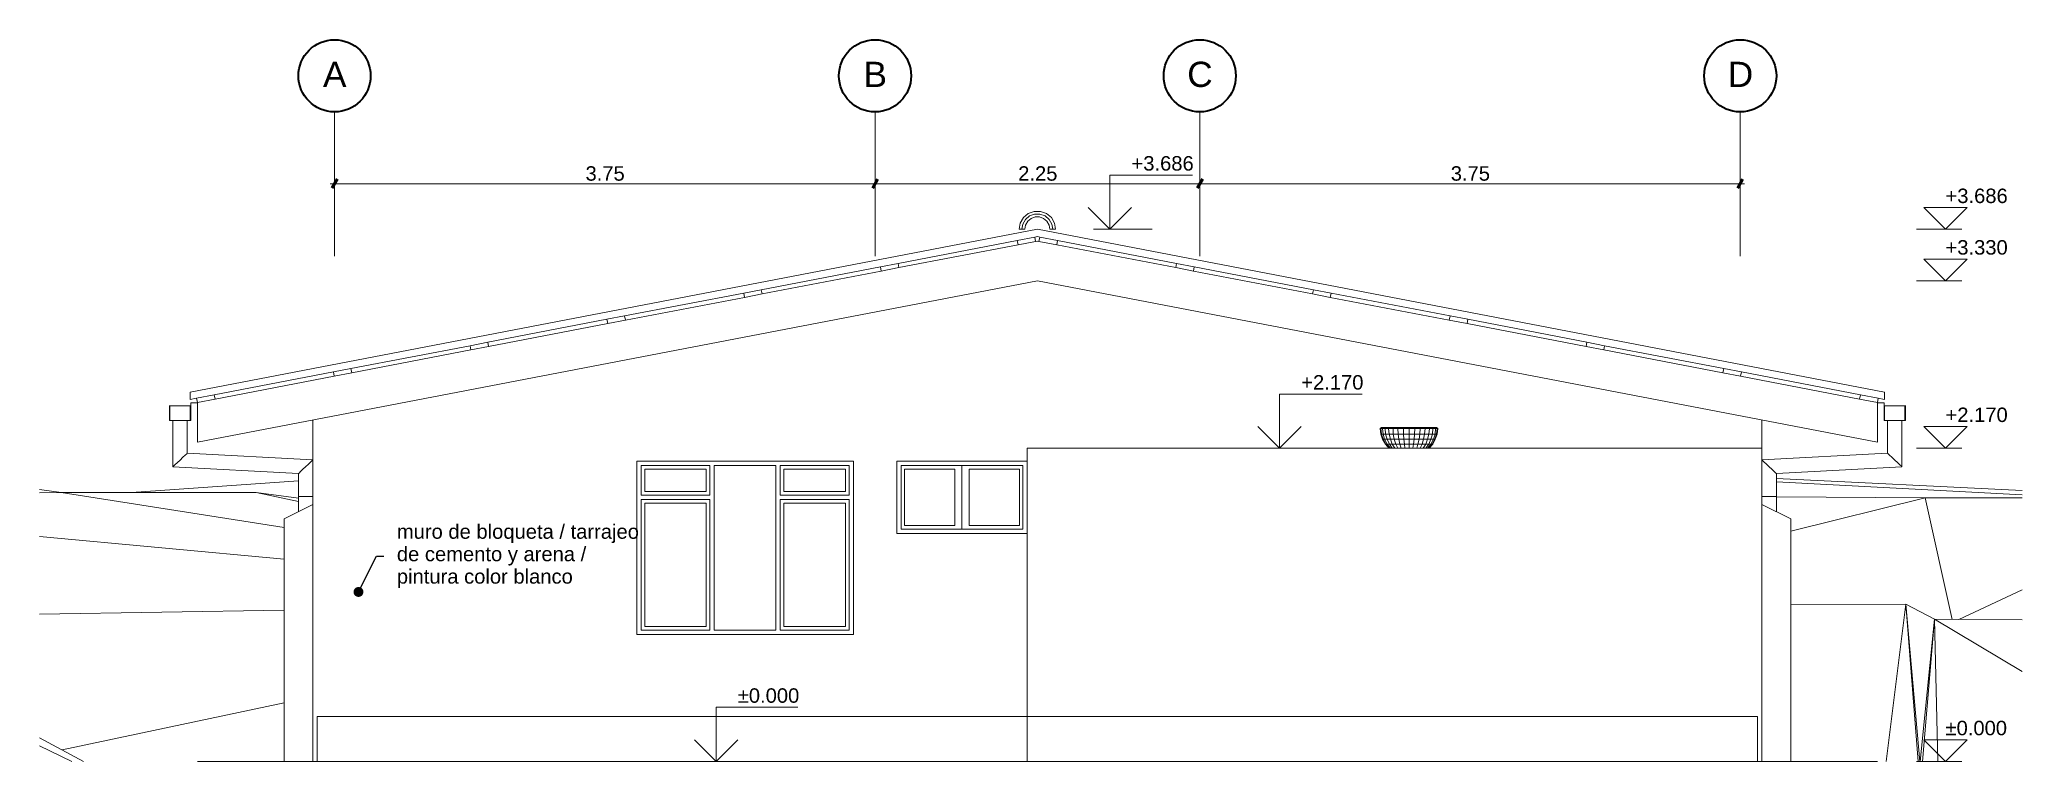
# Model space of a CAD drawing. Header units: metres. Extents: x -41 to 412, y -15 to 25.
# Drawn here: x 342.55 to 356.29, y -14.62 to -9.62 of the extents above; entities that cross this region are included whole.
import ezdxf

# ---------------------------------------------------------------- set-up
doc = ezdxf.new("R2010")
doc.units = ezdxf.units.M
doc.header["$MEASUREMENT"] = 0
for name, color, linetype in [('Annotation - Label', 7, 'Continuous'), ('Dimensioning - General', 7, 'Continuous'), ('Interior - Furniture', 7, 'Continuous'), ('Interior - Lamp', 7, 'Continuous'), ('Shell - Roof', 7, 'Continuous'), ('Site & Landscape - Terrain', 7, 'Continuous'), ('Structural - Bearing', 7, 'Continuous'), ('Structural - Grid', 7, 'Continuous')]:
    doc.layers.add(name, color=color, linetype=linetype)
doc.styles.add('GENERATED_STYLE_2', font='arial.ttf')
doc.dimstyles.new('GENERATED_STYLE__6', dxfattribs={"dimtxt": 0.18, "dimasz": 0.1368, "dimexe": 0.18, "dimexo": 0.0625, "dimgap": 0.09, "dimtad": 0, "dimtih": 1, "dimtoh": 1, "dimdec": 4, "dimzin": 0, "dimdsep": 46, "dimcen": 0.09, "dimadec": 0, "dimazin": 0, "dimtfac": 1, "dimtdec": 4, "dimtmove": 0, "dimatfit": 3, "dimldrblk": 'ARROWHEAD_11', "dimfxl": 1, "dimtolj": 1, "dimtzin": 0, "dimarcsym": 0})
doc.dimstyles.new('GENERATED_STYLE__7', dxfattribs={"dimtxt": 0.1, "dimasz": 0.0475, "dimexe": 0.18, "dimexo": 0.0625, "dimgap": 0.09, "dimtad": 1, "dimtih": 1, "dimtoh": 1, "dimzin": 0, "dimdsep": 46, "dimtxsty": 'GENERATED_STYLE_2', "dimblk": 'ARROWHEAD_2', "dimblk1": 'ARROWHEAD_2', "dimblk2": 'ARROWHEAD_2', "dimcen": 0.09, "dimclrd": 256, "dimclre": 256, "dimclrt": 5, "dimazin": 0, "dimtfac": 1, "dimtdec": 4, "dimtmove": 0, "dimatfit": 3, "dimfxl": 1, "dimtolj": 1, "dimtzin": 0, "dimarcsym": 0})

msp = doc.modelspace()

# ---------------------------------------------------------------- texts
at = {"layer": 'Annotation - Label', "color": 5, "linetype": 'Continuous', "lineweight": 25, "insert": (345.026, -13.199), "char_height": 0.1, "width": 1.69888, "attachment_point": 4, "line_spacing_factor": 0.93257, "style": 'GENERATED_STYLE_2'}
msp.add_mtext('\\A1;muro de bloqueta / tarrajeo de cemento y arena / pintura color blanco', dxfattribs=at)
at = {"layer": 'Dimensioning - General', "color": 5, "lineweight": 25, "char_height": 0.1, "attachment_point": 7, "style": 'GENERATED_STYLE_2'}
for s, insert in [('\\A1;+3.686', (350.116, -10.529)), ('\\A1;+3.686', (355.756, -10.754)), ('\\A1;+3.330', (355.756, -11.111)), ('\\A1;+2.170', (351.292, -12.046)), ('\\A1;+2.170', (355.756, -12.271)), ('\\A1;±0.000', (347.388, -14.216)), ('\\A1;±0.000', (355.756, -14.441))]:
    msp.add_mtext(s, dxfattribs=dict(at, insert=insert))
at = {"layer": 'Structural - Grid', "color": 7, "lineweight": 13, "char_height": 0.175, "attachment_point": 4, "style": 'GENERATED_STYLE_2'}
for s, insert in [('\\A1;\\pt0;A', (344.514, -9.861)), ('\\A1;\\pt0;B', (348.259, -9.861)), ('\\A1;\\pt0;C', (350.502, -9.862)), ('\\A1;\\pt0;D', (354.247, -9.861))]:
    msp.add_mtext(s, dxfattribs=dict(at, insert=insert))

# ---------------------------------------------------------------- blocks, each defined once
blk = doc.blocks.new('*D60', base_point=(334.601, -14.621))
at = {"layer": 'Dimensioning - General', "color": 151, "linetype": 'Continuous', "lineweight": 20, "true_color": 0x80c2ff, "transparency": 16777216}
for p, q in [((344.594, -10.666), (344.594, -10.572)), ((348.339, -10.666), (348.339, -10.572)), ((344.563, -10.619), (344.594, -10.619)), ((344.594, -10.619), (348.339, -10.619))]:
    blk.add_line(p, q, dxfattribs=at)
at = {"layer": 'Dimensioning - General', "color": 7, "linetype": 'Continuous', "lineweight": 60, "transparency": 16777216}
for p, q in [((344.612, -10.588), (344.576, -10.65)), ((348.357, -10.588), (348.321, -10.65))]:
    blk.add_line(p, q, dxfattribs=at)
at = {"layer": 'Dimensioning - General', "color": 5, "lineweight": 25, "transparency": 16777216, "insert": (346.333, -10.599), "char_height": 0.1, "attachment_point": 7, "style": 'GENERATED_STYLE_2'}
blk.add_mtext('\\A1;3.75', dxfattribs=at)
blk = doc.blocks.new('ARROWHEAD_2')
at = {"color": 0, "linetype": 'Continuous', "lineweight": 0}
for p, q in [((0, 0), (-1, 0)), ((-0.38, -0.66), (0.38, 0.66))]:
    blk.add_line(p, q, dxfattribs=at)
blk = doc.blocks.new('*D61', base_point=(334.601, -14.621))
at = {"layer": 'Dimensioning - General', "color": 151, "linetype": 'Continuous', "lineweight": 20, "true_color": 0x80c2ff, "transparency": 16777216}
for p, q in [((348.339, -10.666), (348.339, -10.572)), ((350.589, -10.666), (350.589, -10.572)), ((348.339, -10.619), (350.589, -10.619))]:
    blk.add_line(p, q, dxfattribs=at)
at = {"layer": 'Dimensioning - General', "color": 7, "linetype": 'Continuous', "lineweight": 60, "transparency": 16777216}
for p, q in [((348.357, -10.588), (348.321, -10.65)), ((350.607, -10.588), (350.571, -10.65))]:
    blk.add_line(p, q, dxfattribs=at)
at = {"layer": 'Dimensioning - General', "color": 5, "lineweight": 25, "transparency": 16777216, "insert": (349.331, -10.599), "char_height": 0.1, "attachment_point": 7, "style": 'GENERATED_STYLE_2'}
blk.add_mtext('\\A1;2.25', dxfattribs=at)
blk = doc.blocks.new('*D62', base_point=(334.601, -14.621))
at = {"layer": 'Dimensioning - General', "color": 151, "linetype": 'Continuous', "lineweight": 20, "true_color": 0x80c2ff, "transparency": 16777216}
for p, q in [((350.589, -10.666), (350.589, -10.572)), ((354.334, -10.666), (354.334, -10.572)), ((350.589, -10.619), (354.334, -10.619)), ((354.334, -10.619), (354.364, -10.619))]:
    blk.add_line(p, q, dxfattribs=at)
at = {"layer": 'Dimensioning - General', "color": 7, "linetype": 'Continuous', "lineweight": 60, "transparency": 16777216}
for p, q in [((350.607, -10.588), (350.571, -10.65)), ((354.316, -10.65), (354.352, -10.588))]:
    blk.add_line(p, q, dxfattribs=at)
at = {"layer": 'Dimensioning - General', "color": 5, "lineweight": 25, "transparency": 16777216, "insert": (352.328, -10.599), "char_height": 0.1, "attachment_point": 7, "style": 'GENERATED_STYLE_2'}
blk.add_mtext('\\A1;3.75', dxfattribs=at)
blk = doc.blocks.new('ARROWHEAD_11')
at = {"color": 0, "linetype": 'Continuous', "lineweight": 0}
blk.add_line((0, 0), (-1, 0), dxfattribs=at)
at = {"color": 0, "linetype": 'Continuous', "lineweight": 0, "const_width": 0.25, "flags": 128}
blk.add_lwpolyline([(-0.125, 0, 1), (0.125, 0, 1)], format="xyb", close=True, dxfattribs=at)

# ---------------------------------------------------------------- dimensions: what is measured, and where the dimension line sits
at = {"layer": 'Dimensioning - General', "color": 151, "linetype": 'Continuous', "lineweight": 20, "true_color": 0x80c2ff}
for base, p1, p2, picture, middle in [((348.338721064, -10.619077943), (344.593721064, -10.619077943), (348.338721064, -10.619077943), '*D60', (346.463074565, -10.549077942)), ((350.589, -10.619), (348.339, -10.619), (350.589, -10.619), '*D61', (349.461, -10.549)), ((354.333721064, -10.619077943), (350.588721064, -10.619077943), (354.333721064, -10.619077943), '*D62', (352.458074565, -10.549077942))]:
    dim = msp.add_linear_dim(base=base, p1=p1, p2=p2, dimstyle='GENERATED_STYLE__7', dxfattribs=at)
    dim.commit()
    dim.dimension.update_dxf_attribs({"geometry": picture, "text_midpoint": middle, "dimtype": 160})

# ---------------------------------------------------------------- linework, layer by layer
at = {"layer": 'Dimensioning - General', "color": 7, "linetype": 'Continuous', "lineweight": 13}
for p, q in [((349.966, -10.934), (349.966, -10.559)), ((349.966, -10.559), (350.538, -10.559)), ((349.966, -10.934), (349.816, -10.784)), ((350.116, -10.784), (349.966, -10.934)), ((355.756, -10.934), (355.606, -10.784)), ((355.606, -10.784), (355.906, -10.784)), ((355.906, -10.784), (355.756, -10.934)), ((355.756, -11.291), (355.606, -11.141)), ((355.606, -11.141), (355.906, -11.141)), ((355.906, -11.141), (355.756, -11.291)), ((351.142, -12.451), (351.142, -12.076)), ((351.142, -12.076), (351.715, -12.076)), ((351.142, -12.451), (350.992, -12.301)), ((351.292, -12.301), (351.142, -12.451)), ((355.756, -12.451), (355.606, -12.301)), ((355.606, -12.301), (355.906, -12.301)), ((355.906, -12.301), (355.756, -12.451)), ((347.238, -14.621), (347.238, -14.246)), ((347.238, -14.246), (347.805, -14.246)), ((347.238, -14.621), (347.088, -14.471)), ((347.388, -14.471), (347.238, -14.621)), ((355.756, -14.621), (355.606, -14.471)), ((355.606, -14.471), (355.906, -14.471)), ((355.906, -14.471), (355.756, -14.621))]:
    msp.add_line(p, q, dxfattribs=at)
at = {"layer": 'Dimensioning - General', "color": 151, "linetype": 'Continuous', "lineweight": 20, "true_color": 0x80c2ff}
for p, q in [((349.966, -10.934), (349.853, -10.934)), ((349.966, -10.934), (350.26, -10.934)), ((355.756, -10.934), (355.556, -10.934)), ((355.756, -10.934), (355.868, -10.934)), ((355.756, -11.291), (355.556, -11.291)), ((355.756, -11.291), (355.868, -11.291)), ((351.142, -12.451), (351.03, -12.451)), ((351.142, -12.451), (351.436, -12.451)), ((355.756, -12.451), (355.556, -12.451)), ((355.756, -12.451), (355.868, -12.451)), ((347.238, -14.621), (346.944, -14.621)), ((347.238, -14.621), (347.35, -14.621)), ((355.756, -14.621), (355.556, -14.621)), ((355.756, -14.621), (355.868, -14.621))]:
    msp.add_line(p, q, dxfattribs=at)
at = {"layer": 'Interior - Furniture', "color": 104, "linetype": 'Continuous', "lineweight": 13, "true_color": 0x029e21}
for p, q in [((349.367, -10.853), (349.4, -10.825)), ((349.382, -10.866), (349.41, -10.842)), ((349.4, -10.825), (349.442, -10.81)), ((349.41, -10.842), (349.445, -10.829)), ((349.42, -10.859), (349.449, -10.849)), ((349.442, -10.81), (349.486, -10.81)), ((349.445, -10.829), (349.482, -10.829)), ((349.449, -10.849), (349.479, -10.849)), ((349.479, -10.849), (349.507, -10.859)), ((349.482, -10.829), (349.517, -10.842)), ((349.486, -10.81), (349.527, -10.825)), ((349.517, -10.842), (349.545, -10.866)), ((349.527, -10.825), (349.561, -10.853)), ((349.337, -10.934), (349.345, -10.891)), ((349.337, -10.934), (349.337, -10.934)), ((349.337, -10.934), (349.357, -10.934)), ((349.345, -10.891), (349.367, -10.853)), ((349.357, -10.934), (349.364, -10.898)), ((349.357, -10.934), (349.357, -10.934)), ((349.357, -10.934), (349.377, -10.934)), ((349.357, -10.934), (349.357, -10.934)), ((349.364, -10.898), (349.382, -10.866)), ((349.377, -10.934), (349.382, -10.905)), ((349.377, -10.934), (349.377, -10.934)), ((349.382, -10.905), (349.397, -10.879)), ((349.397, -10.879), (349.42, -10.859)), ((349.452, -11.018), (349.447, -10.988)), ((349.475, -11.018), (349.481, -10.988)), ((349.507, -10.859), (349.53, -10.879)), ((349.53, -10.879), (349.545, -10.905)), ((349.545, -10.866), (349.564, -10.898)), ((349.545, -10.905), (349.55, -10.934)), ((349.57, -10.934), (349.55, -10.934)), ((349.55, -10.934), (349.55, -10.934)), ((349.561, -10.853), (349.583, -10.891)), ((349.564, -10.898), (349.57, -10.934)), ((349.57, -10.934), (349.57, -10.934)), ((349.59, -10.934), (349.57, -10.934)), ((349.57, -10.934), (349.57, -10.934)), ((349.583, -10.891), (349.59, -10.934)), ((349.59, -10.934), (349.59, -10.934)), ((349.33, -11.041), (349.324, -11.012)), ((349.452, -11.018), (349.33, -11.041)), ((349.475, -11.018), (349.598, -11.041)), ((349.598, -11.041), (349.603, -11.012)), ((348.382, -11.224), (348.376, -11.194)), ((348.505, -11.2), (348.382, -11.224)), ((348.505, -11.2), (348.499, -11.171)), ((350.423, -11.2), (350.428, -11.171)), ((350.423, -11.2), (350.545, -11.224)), ((350.545, -11.224), (350.551, -11.194)), ((347.434, -11.406), (347.429, -11.376)), ((347.557, -11.382), (347.434, -11.406)), ((347.557, -11.382), (347.551, -11.353)), ((351.37, -11.382), (351.376, -11.353)), ((351.37, -11.382), (351.493, -11.406)), ((351.493, -11.406), (351.499, -11.376)), ((346.609, -11.564), (346.604, -11.535)), ((352.318, -11.564), (352.324, -11.535)), ((346.487, -11.588), (346.481, -11.558)), ((346.609, -11.564), (346.487, -11.588)), ((352.318, -11.564), (352.441, -11.588)), ((352.441, -11.588), (352.446, -11.558)), ((345.539, -11.77), (345.533, -11.741)), ((345.662, -11.747), (345.539, -11.77)), ((345.662, -11.747), (345.656, -11.717)), ((353.266, -11.747), (353.271, -11.717)), ((353.266, -11.747), (353.388, -11.77)), ((353.388, -11.77), (353.394, -11.741)), ((344.591, -11.952), (344.586, -11.923)), ((344.714, -11.929), (344.591, -11.952)), ((344.714, -11.929), (344.708, -11.899)), ((354.213, -11.929), (354.219, -11.899)), ((354.213, -11.929), (354.336, -11.952)), ((354.336, -11.952), (354.342, -11.923)), ((343.766, -12.111), (343.761, -12.081)), ((355.161, -12.111), (355.167, -12.081)), ((343.45, -12.156), (343.45, -12.26)), ((343.594, -12.158), (343.454, -12.158)), ((343.454, -12.158), (343.454, -12.258)), ((343.594, -12.258), (343.594, -12.158)), ((343.598, -12.156), (343.598, -12.136)), ((343.598, -12.136), (343.644, -12.136)), ((343.598, -12.26), (343.598, -12.156)), ((343.644, -12.134), (343.638, -12.105)), ((343.766, -12.111), (343.644, -12.134)), ((355.161, -12.111), (355.284, -12.134)), ((355.284, -12.134), (355.289, -12.105)), ((355.33, -12.136), (355.284, -12.136)), ((355.33, -12.156), (355.33, -12.136)), ((355.33, -12.26), (355.33, -12.156)), ((355.334, -12.158), (355.474, -12.158)), ((355.334, -12.258), (355.334, -12.158)), ((355.474, -12.158), (355.474, -12.258)), ((355.478, -12.156), (355.478, -12.26)), ((343.45, -12.26), (343.598, -12.26)), ((343.454, -12.258), (343.594, -12.258)), ((355.478, -12.26), (355.33, -12.26)), ((355.474, -12.258), (355.334, -12.258))]:
    msp.add_line(p, q, dxfattribs=at)
at = {"layer": 'Interior - Furniture', "color": 95, "linetype": 'Continuous', "lineweight": 15, "true_color": 0x41c341}
for p, q in [((343.474, -12.258), (343.474, -12.58)), ((343.574, -12.258), (343.574, -12.485)), ((355.354, -12.258), (355.354, -12.485)), ((355.454, -12.258), (355.454, -12.58)), ((343.543, -12.514), (343.559, -12.499)), ((343.559, -12.499), (343.57, -12.489)), ((343.57, -12.489), (343.574, -12.485)), ((343.574, -12.485), (344.444, -12.532)), ((355.354, -12.485), (354.484, -12.532)), ((355.358, -12.489), (355.354, -12.485)), ((355.368, -12.499), (355.358, -12.489)), ((355.385, -12.514), (355.368, -12.499)), ((343.474, -12.58), (343.478, -12.576)), ((343.474, -12.58), (344.344, -12.627)), ((343.478, -12.576), (343.488, -12.566)), ((343.488, -12.566), (343.505, -12.551)), ((343.505, -12.551), (343.524, -12.533)), ((343.524, -12.533), (343.543, -12.514)), ((344.344, -12.627), (344.348, -12.623)), ((344.344, -12.627), (344.344, -12.785)), ((344.348, -12.623), (344.358, -12.613)), ((344.358, -12.613), (344.375, -12.597)), ((344.375, -12.597), (344.394, -12.579)), ((344.394, -12.579), (344.413, -12.561)), ((344.413, -12.561), (344.429, -12.546)), ((344.429, -12.546), (344.44, -12.536)), ((344.44, -12.536), (344.444, -12.532)), ((354.488, -12.536), (354.484, -12.532)), ((354.498, -12.546), (354.488, -12.536)), ((354.515, -12.561), (354.498, -12.546)), ((354.534, -12.579), (354.515, -12.561)), ((354.553, -12.597), (354.534, -12.579)), ((354.569, -12.613), (354.553, -12.597)), ((354.58, -12.623), (354.569, -12.613)), ((354.584, -12.627), (354.58, -12.623)), ((355.454, -12.58), (354.584, -12.627)), ((354.584, -12.627), (354.584, -12.785)), ((355.404, -12.533), (355.385, -12.514)), ((355.423, -12.551), (355.404, -12.533)), ((355.439, -12.566), (355.423, -12.551)), ((355.45, -12.576), (355.439, -12.566)), ((355.454, -12.58), (355.45, -12.576)), ((344.344, -12.785), (344.344, -12.891)), ((344.344, -12.785), (344.348, -12.785)), ((344.348, -12.785), (344.358, -12.785)), ((344.358, -12.785), (344.375, -12.785)), ((344.375, -12.785), (344.394, -12.785)), ((344.394, -12.785), (344.413, -12.785)), ((344.413, -12.785), (344.429, -12.785)), ((344.429, -12.785), (344.44, -12.785)), ((344.44, -12.785), (344.444, -12.785)), ((354.488, -12.785), (354.484, -12.785)), ((354.498, -12.785), (354.488, -12.785)), ((354.515, -12.785), (354.498, -12.785)), ((354.534, -12.785), (354.515, -12.785)), ((354.553, -12.785), (354.534, -12.785)), ((354.569, -12.785), (354.553, -12.785)), ((354.58, -12.785), (354.569, -12.785)), ((354.584, -12.785), (354.58, -12.785)), ((354.584, -12.785), (354.584, -12.891))]:
    msp.add_line(p, q, dxfattribs=at)
at = {"layer": 'Interior - Lamp', "color": 2, "linetype": 'Continuous', "lineweight": 13, "true_color": 0xffeb28}
for p, q in [((351.849, -12.308), (351.839, -12.315)), ((351.839, -12.315), (351.843, -12.315)), ((351.839, -12.315), (351.844, -12.353)), ((351.852, -12.308), (351.843, -12.315)), ((351.843, -12.315), (351.854, -12.315)), ((351.843, -12.315), (351.848, -12.353)), ((351.844, -12.353), (351.848, -12.353)), ((351.844, -12.353), (351.856, -12.389)), ((351.848, -12.353), (351.859, -12.353)), ((351.848, -12.353), (351.86, -12.389)), ((351.849, -12.308), (351.852, -12.308)), ((351.849, -12.308), (351.849, -12.308)), ((351.849, -12.308), (351.849, -12.308)), ((351.852, -12.308), (351.863, -12.308)), ((351.863, -12.308), (351.854, -12.315)), ((351.854, -12.315), (351.873, -12.315)), ((351.854, -12.315), (351.859, -12.353)), ((351.859, -12.353), (351.877, -12.353)), ((351.859, -12.353), (351.87, -12.389)), ((351.863, -12.308), (351.881, -12.308)), ((351.881, -12.308), (351.873, -12.315)), ((351.873, -12.315), (351.897, -12.315)), ((351.873, -12.315), (351.877, -12.353)), ((351.877, -12.353), (351.901, -12.353)), ((351.877, -12.353), (351.887, -12.389)), ((351.881, -12.308), (351.904, -12.308)), ((351.904, -12.308), (351.897, -12.315)), ((351.897, -12.315), (351.928, -12.315)), ((351.897, -12.315), (351.901, -12.353)), ((351.901, -12.353), (351.93, -12.353)), ((351.901, -12.353), (351.91, -12.389)), ((351.904, -12.308), (351.933, -12.308)), ((351.933, -12.308), (351.928, -12.315)), ((351.928, -12.315), (351.962, -12.315)), ((351.928, -12.315), (351.93, -12.353)), ((351.93, -12.353), (351.964, -12.353)), ((351.93, -12.353), (351.937, -12.389)), ((351.933, -12.308), (351.966, -12.308)), ((351.966, -12.308), (351.962, -12.315)), ((351.962, -12.315), (352, -12.315)), ((351.962, -12.315), (351.964, -12.353)), ((351.964, -12.353), (352.001, -12.353)), ((351.964, -12.353), (351.969, -12.389)), ((351.966, -12.308), (352.002, -12.308)), ((352.002, -12.308), (352, -12.315)), ((352, -12.315), (352.039, -12.315)), ((352, -12.315), (352.001, -12.353)), ((352.001, -12.353), (352.039, -12.353)), ((352.001, -12.353), (352.003, -12.389)), ((352.002, -12.308), (352.039, -12.308)), ((352.039, -12.308), (352.076, -12.308)), ((352.039, -12.308), (352.039, -12.315)), ((352.039, -12.315), (352.078, -12.315)), ((352.039, -12.315), (352.039, -12.353)), ((352.039, -12.353), (352.077, -12.353)), ((352.039, -12.353), (352.039, -12.389)), ((352.077, -12.353), (352.074, -12.389)), ((352.076, -12.308), (352.111, -12.308)), ((352.076, -12.308), (352.078, -12.315)), ((352.078, -12.315), (352.077, -12.353)), ((352.077, -12.353), (352.113, -12.353)), ((352.078, -12.315), (352.115, -12.315)), ((352.113, -12.353), (352.109, -12.389)), ((352.111, -12.308), (352.144, -12.308)), ((352.111, -12.308), (352.115, -12.315)), ((352.115, -12.315), (352.113, -12.353)), ((352.113, -12.353), (352.147, -12.353)), ((352.115, -12.315), (352.15, -12.315)), ((352.147, -12.353), (352.14, -12.389)), ((352.144, -12.308), (352.173, -12.308)), ((352.144, -12.308), (352.15, -12.315)), ((352.15, -12.315), (352.147, -12.353)), ((352.147, -12.353), (352.177, -12.353)), ((352.15, -12.315), (352.18, -12.315)), ((352.177, -12.353), (352.168, -12.389)), ((352.173, -12.308), (352.197, -12.308)), ((352.173, -12.308), (352.18, -12.315)), ((352.18, -12.315), (352.177, -12.353)), ((352.177, -12.353), (352.201, -12.353)), ((352.18, -12.315), (352.205, -12.315)), ((352.201, -12.353), (352.191, -12.389)), ((352.197, -12.308), (352.214, -12.308)), ((352.197, -12.308), (352.205, -12.315)), ((352.205, -12.315), (352.201, -12.353)), ((352.201, -12.353), (352.219, -12.353)), ((352.205, -12.315), (352.223, -12.315)), ((352.219, -12.353), (352.208, -12.389)), ((352.214, -12.308), (352.225, -12.308)), ((352.214, -12.308), (352.223, -12.315)), ((352.23, -12.353), (352.218, -12.389)), ((352.223, -12.315), (352.219, -12.353)), ((352.219, -12.353), (352.23, -12.353)), ((352.234, -12.353), (352.221, -12.389)), ((352.223, -12.315), (352.235, -12.315)), ((352.225, -12.308), (352.229, -12.308)), ((352.225, -12.308), (352.235, -12.315)), ((352.229, -12.308), (352.239, -12.315)), ((352.229, -12.308), (352.229, -12.308)), ((352.229, -12.308), (352.229, -12.308)), ((352.235, -12.315), (352.23, -12.353)), ((352.23, -12.353), (352.234, -12.353)), ((352.239, -12.315), (352.234, -12.353)), ((352.235, -12.315), (352.239, -12.315)), ((351.856, -12.389), (351.86, -12.389)), ((351.856, -12.389), (351.875, -12.422)), ((351.86, -12.389), (351.87, -12.389)), ((351.86, -12.389), (351.878, -12.422)), ((351.87, -12.389), (351.887, -12.389)), ((351.87, -12.389), (351.887, -12.422)), ((351.875, -12.422), (351.878, -12.422)), ((351.875, -12.422), (351.899, -12.451)), ((351.878, -12.422), (351.887, -12.422)), ((351.878, -12.422), (351.902, -12.451)), ((351.887, -12.389), (351.91, -12.389)), ((351.887, -12.389), (351.903, -12.422)), ((351.887, -12.422), (351.903, -12.422)), ((351.887, -12.422), (351.91, -12.451)), ((351.903, -12.422), (351.923, -12.422)), ((351.903, -12.422), (351.922, -12.451)), ((351.91, -12.389), (351.937, -12.389)), ((351.91, -12.389), (351.923, -12.422)), ((351.923, -12.422), (351.948, -12.422)), ((351.923, -12.422), (351.94, -12.451)), ((351.937, -12.389), (351.969, -12.389)), ((351.937, -12.389), (351.948, -12.422)), ((351.948, -12.422), (351.976, -12.422)), ((351.948, -12.422), (351.961, -12.451)), ((351.969, -12.389), (352.003, -12.389)), ((351.969, -12.389), (351.976, -12.422)), ((351.976, -12.422), (352.007, -12.422)), ((351.976, -12.422), (351.985, -12.451)), ((352.003, -12.389), (352.039, -12.389)), ((352.003, -12.389), (352.007, -12.422)), ((352.007, -12.422), (352.039, -12.422)), ((352.007, -12.422), (352.011, -12.451)), ((352.039, -12.389), (352.074, -12.389)), ((352.039, -12.389), (352.039, -12.422)), ((352.039, -12.422), (352.071, -12.422)), ((352.039, -12.422), (352.039, -12.451)), ((352.071, -12.422), (352.066, -12.451)), ((352.074, -12.389), (352.071, -12.422)), ((352.071, -12.422), (352.101, -12.422)), ((352.074, -12.389), (352.109, -12.389)), ((352.101, -12.422), (352.092, -12.451)), ((352.109, -12.389), (352.101, -12.422)), ((352.101, -12.422), (352.13, -12.422)), ((352.109, -12.389), (352.14, -12.389)), ((352.13, -12.422), (352.116, -12.451)), ((352.14, -12.389), (352.13, -12.422)), ((352.13, -12.422), (352.155, -12.422)), ((352.155, -12.422), (352.138, -12.451)), ((352.14, -12.389), (352.168, -12.389)), ((352.168, -12.389), (352.155, -12.422)), ((352.155, -12.422), (352.175, -12.422)), ((352.175, -12.422), (352.155, -12.451)), ((352.168, -12.389), (352.191, -12.389)), ((352.19, -12.422), (352.168, -12.451)), ((352.191, -12.389), (352.175, -12.422)), ((352.175, -12.422), (352.19, -12.422)), ((352.199, -12.422), (352.176, -12.451)), ((352.203, -12.422), (352.179, -12.451)), ((352.208, -12.389), (352.19, -12.422)), ((352.19, -12.422), (352.199, -12.422)), ((352.191, -12.389), (352.208, -12.389)), ((352.218, -12.389), (352.199, -12.422)), ((352.199, -12.422), (352.203, -12.422)), ((352.221, -12.389), (352.203, -12.422)), ((352.208, -12.389), (352.218, -12.389)), ((352.218, -12.389), (352.221, -12.389))]:
    msp.add_line(p, q, dxfattribs=at)
at = {"layer": 'Shell - Roof', "color": 23, "linetype": 'Continuous', "lineweight": 13, "true_color": 0xbf8080}
for p, q in [((343.594, -12.063), (349.464, -10.934)), ((349.447, -10.988), (349.324, -11.012)), ((349.464, -10.985), (349.447, -10.988)), ((349.464, -10.934), (355.334, -12.063)), ((349.481, -10.988), (349.464, -10.985)), ((349.603, -11.012), (349.481, -10.988)), ((349.324, -11.012), (348.499, -11.171)), ((348.505, -11.2), (349.33, -11.041)), ((349.452, -11.018), (349.464, -11.016)), ((349.464, -11.016), (349.475, -11.018)), ((349.598, -11.041), (350.423, -11.2)), ((350.428, -11.171), (349.603, -11.012)), ((348.376, -11.194), (347.551, -11.353)), ((347.557, -11.382), (348.382, -11.224)), ((348.499, -11.171), (348.376, -11.194)), ((350.551, -11.194), (350.428, -11.171)), ((350.545, -11.224), (351.37, -11.382)), ((351.376, -11.353), (350.551, -11.194)), ((349.464, -11.291), (343.644, -12.409)), ((347.429, -11.376), (346.604, -11.535)), ((347.551, -11.353), (347.429, -11.376)), ((355.284, -12.409), (349.464, -11.291)), ((351.499, -11.376), (351.376, -11.353)), ((352.324, -11.535), (351.499, -11.376)), ((346.604, -11.535), (346.481, -11.558)), ((346.609, -11.564), (347.434, -11.406)), ((351.493, -11.406), (352.318, -11.564)), ((352.446, -11.558), (352.324, -11.535)), ((346.481, -11.558), (345.656, -11.717)), ((345.662, -11.747), (346.487, -11.588)), ((352.441, -11.588), (353.266, -11.747)), ((353.271, -11.717), (352.446, -11.558)), ((345.533, -11.741), (344.708, -11.899)), ((344.714, -11.929), (345.539, -11.77)), ((345.656, -11.717), (345.533, -11.741)), ((353.394, -11.741), (353.271, -11.717)), ((353.388, -11.77), (354.213, -11.929)), ((354.219, -11.899), (353.394, -11.741)), ((344.586, -11.923), (343.761, -12.081)), ((344.708, -11.899), (344.586, -11.923)), ((354.342, -11.923), (354.219, -11.899)), ((355.167, -12.081), (354.342, -11.923)), ((343.594, -12.063), (343.594, -12.114)), ((343.761, -12.081), (343.638, -12.105)), ((343.766, -12.111), (344.591, -11.952)), ((354.336, -11.952), (355.161, -12.111)), ((355.289, -12.105), (355.167, -12.081)), ((355.334, -12.063), (355.334, -12.114)), ((343.638, -12.105), (343.594, -12.114)), ((343.644, -12.134), (343.644, -12.409)), ((355.284, -12.134), (355.284, -12.409)), ((355.334, -12.114), (355.289, -12.105))]:
    msp.add_line(p, q, dxfattribs=at)
at = {"layer": 'Site & Landscape - Terrain', "color": 54, "linetype": 'Continuous', "lineweight": 13}
for p, q in [((342.551, -12.738), (342.7, -12.757)), ((342.551, -12.76), (342.7, -12.757)), ((344.244, -13.001), (342.7, -12.757)), ((344.051, -12.757), (342.7, -12.757)), ((344.344, -12.678), (343.187, -12.757)), ((344.344, -12.821), (344.051, -12.757)), ((344.051, -12.757), (344.344, -12.798)), ((354.584, -12.662), (356.288, -12.745)), ((354.584, -12.684), (356.288, -12.774)), ((344.444, -12.841), (344.244, -12.941)), ((354.484, -12.841), (354.684, -12.941)), ((354.584, -12.787), (355.616, -12.796)), ((355.616, -12.796), (354.684, -13.025)), ((356.288, -12.794), (355.616, -12.796)), ((355.616, -12.796), (356.288, -12.796)), ((355.801, -13.637), (355.616, -12.796)), ((344.244, -12.941), (344.244, -14.621)), ((354.684, -12.941), (354.684, -14.621)), ((342.551, -13.063), (344.244, -13.219)), ((356.288, -13.433), (355.848, -13.637)), ((344.244, -13.574), (342.551, -13.601)), ((355.482, -13.531), (354.684, -13.537)), ((355.482, -13.531), (355.345, -14.621)), ((355.567, -14.621), (355.482, -13.531)), ((355.482, -13.531), (355.68, -13.636)), ((355.482, -13.531), (355.578, -14.621)), ((355.68, -13.636), (355.58, -14.621)), ((355.68, -13.636), (355.596, -14.621)), ((355.68, -13.636), (356.288, -13.641)), ((355.68, -13.636), (356.288, -13.998)), ((355.68, -13.636), (355.703, -14.621)), ((342.706, -14.54), (344.244, -14.216)), ((342.551, -14.457), (342.855, -14.621)), ((342.774, -14.621), (342.551, -14.512))]:
    msp.add_line(p, q, dxfattribs=at)
at = {"layer": 'Structural - Bearing', "color": 251, "linetype": 'Continuous', "lineweight": 20, "true_color": 0x6a6a6a}
for p, q in [((344.444, -14.311), (344.444, -12.256)), ((354.484, -12.451), (354.484, -12.256)), ((349.394, -12.451), (354.334, -12.451)), ((349.394, -12.451), (349.394, -14.311)), ((354.334, -12.451), (354.484, -12.451)), ((354.484, -12.451), (354.484, -14.311)), ((346.689, -13.741), (346.689, -12.541)), ((346.689, -12.541), (348.189, -12.541)), ((348.189, -12.541), (348.189, -13.741)), ((348.489, -13.041), (348.489, -12.541)), ((348.489, -12.541), (349.394, -12.541)), ((349.394, -13.041), (348.489, -13.041)), ((348.189, -13.741), (346.689, -13.741)), ((344.444, -14.621), (344.444, -14.311)), ((344.474, -14.311), (344.744, -14.311)), ((344.474, -14.311), (344.474, -14.621)), ((349.394, -14.311), (344.744, -14.311)), ((349.394, -14.311), (349.394, -14.621)), ((349.394, -14.311), (354.334, -14.311)), ((354.334, -14.311), (354.454, -14.311)), ((354.454, -14.621), (354.454, -14.311)), ((354.484, -14.311), (354.484, -14.621))]:
    msp.add_line(p, q, dxfattribs=at)
at = {"layer": 'Structural - Bearing', "color": 30, "linetype": 'Continuous', "lineweight": 18, "true_color": 0xff6600}
for p, q in [((346.719, -12.776), (346.719, -12.571)), ((346.719, -12.571), (347.195, -12.571)), ((346.744, -12.751), (346.744, -12.596)), ((346.744, -12.596), (347.17, -12.596)), ((347.17, -12.596), (347.17, -12.751)), ((347.195, -12.571), (347.195, -12.776)), ((347.225, -13.711), (347.225, -12.571)), ((347.225, -12.571), (347.652, -12.571)), ((347.652, -12.571), (347.652, -13.711)), ((347.682, -12.776), (347.682, -12.571)), ((347.682, -12.571), (348.159, -12.571)), ((347.707, -12.751), (347.707, -12.596)), ((347.707, -12.596), (348.134, -12.596)), ((348.134, -12.596), (348.134, -12.751)), ((348.159, -12.571), (348.159, -12.776)), ((348.519, -13.011), (348.519, -12.571)), ((348.519, -12.571), (349.364, -12.571)), ((348.544, -12.986), (348.544, -12.596)), ((348.544, -12.596), (348.891, -12.596)), ((348.891, -12.596), (348.891, -12.986)), ((348.941, -12.571), (348.941, -12.596)), ((348.941, -12.596), (348.941, -12.986)), ((348.991, -12.986), (348.991, -12.596)), ((348.991, -12.596), (349.339, -12.596)), ((349.339, -12.596), (349.339, -12.986)), ((349.364, -12.571), (349.364, -13.011)), ((347.195, -12.776), (346.719, -12.776)), ((347.17, -12.751), (346.744, -12.751)), ((348.159, -12.776), (347.682, -12.776)), ((348.134, -12.751), (347.707, -12.751)), ((346.719, -13.711), (346.719, -12.806)), ((346.719, -12.806), (347.195, -12.806)), ((346.744, -13.686), (346.744, -12.831)), ((346.744, -12.831), (347.17, -12.831)), ((347.17, -12.831), (347.17, -13.686)), ((347.195, -12.806), (347.195, -13.711)), ((347.682, -13.711), (347.682, -12.806)), ((347.682, -12.806), (348.159, -12.806)), ((347.707, -13.686), (347.707, -12.831)), ((347.707, -12.831), (348.134, -12.831)), ((348.134, -12.831), (348.134, -13.686)), ((348.159, -12.806), (348.159, -13.711)), ((349.364, -13.011), (348.519, -13.011)), ((348.891, -12.986), (348.544, -12.986)), ((348.941, -12.986), (348.941, -13.011)), ((349.339, -12.986), (348.991, -12.986)), ((347.195, -13.711), (346.719, -13.711)), ((347.17, -13.686), (346.744, -13.686)), ((347.652, -13.711), (347.225, -13.711)), ((348.159, -13.711), (347.682, -13.711)), ((348.134, -13.686), (347.707, -13.686))]:
    msp.add_line(p, q, dxfattribs=at)
at = {"layer": 'Structural - Bearing', "color": 123, "linetype": 'Continuous', "lineweight": 20, "true_color": 0x71cebe}
for p, q in [((343.644, -14.621), (348.594, -14.621)), ((348.594, -14.621), (355.284, -14.621))]:
    msp.add_line(p, q, dxfattribs=at)
at = {"layer": 'Structural - Grid', "color": 104, "linetype": 'Continuous', "lineweight": 13, "true_color": 0x029e21}
for p, q in [((344.594, -10.121), (344.594, -11.121)), ((344.594, -10.121), (344.594, -10.121)), ((348.339, -10.121), (348.339, -11.121)), ((348.339, -10.121), (348.339, -10.121)), ((350.589, -10.121), (350.589, -11.121)), ((350.589, -10.121), (350.589, -10.121)), ((354.334, -10.121), (354.334, -11.121)), ((354.334, -10.121), (354.334, -10.121)), ((344.594, -11.121), (344.594, -11.121)), ((348.339, -11.121), (348.339, -11.121)), ((350.589, -11.121), (350.589, -11.121)), ((354.334, -11.121), (354.334, -11.121))]:
    msp.add_line(p, q, dxfattribs=at)
at = {"layer": 'Structural - Grid', "color": 7, "linetype": 'Continuous', "lineweight": 35}
for centre in [(344.594, -9.871), (348.339, -9.871), (350.589, -9.871), (354.334, -9.871)]:
    msp.add_circle(centre, 0.25, dxfattribs=at)
at = {"layer": 'Structural - Grid', "color": 104, "linetype": 'Continuous', "lineweight": 13, "true_color": 0x029e21}
for p in [(344.594, -10.121), (344.594, -10.121), (348.339, -10.121), (348.339, -10.121), (350.589, -10.121), (350.589, -10.121), (354.334, -10.121), (354.334, -10.121)]:
    msp.add_point(p, dxfattribs=at)

msp.set_redraw_order([(e.dxf.handle, doc.entitydb.next_handle()) for e in msp.query("TEXT MTEXT ATTDEF DIMENSION ARC_DIMENSION")])  # texts and dimensions are drawn at this point

# ---------------------------------------------------------------- leaders
at = {"layer": 'Annotation - Label', "color": 151, "linetype": 'Continuous', "lineweight": 20, "true_color": 0x80c2ff, "annotation_type": 0, "has_hookline": 1, "hookline_direction": 0, "text_width": 1.663}
msp.add_leader([(344.76, -13.447), (344.885, -13.199), (344.936, -13.199)], dimstyle='GENERATED_STYLE__6', dxfattribs=at)

doc.saveas('drawing.dxf')
